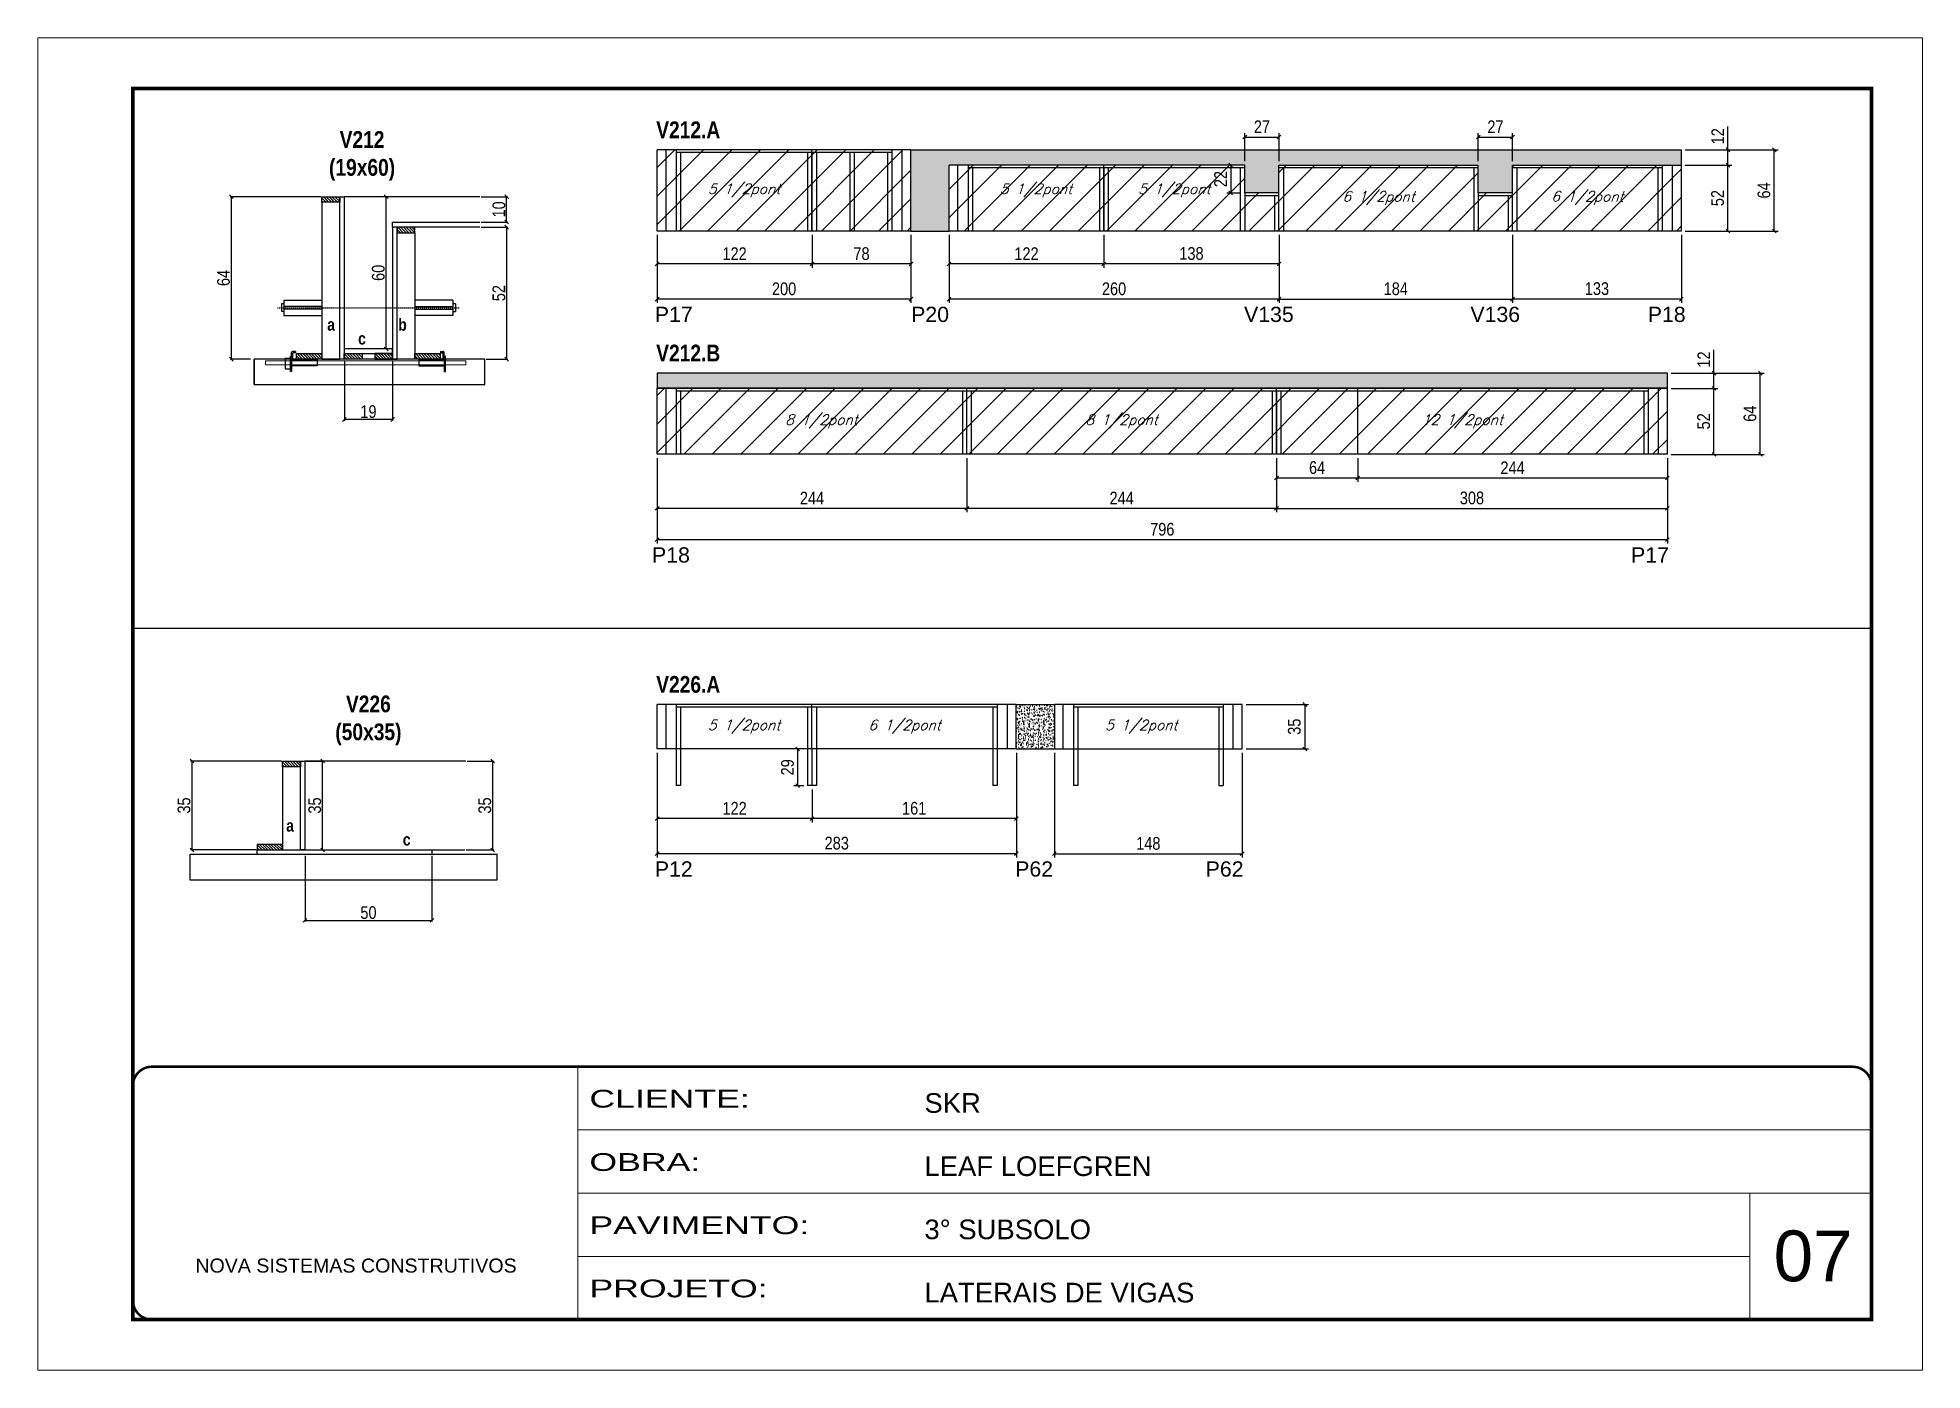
# Model space of a CAD drawing. Extents: x 3309 to 9590, y -2522 to 15424.
# Drawn here: x 6493 to 7978, y 12409 to 13459 of the extents above; entities that cross this region are included whole.
import ezdxf

# ---------------------------------------------------------------- set-up
doc = ezdxf.new("R2010")
doc.units = 0
for name, pattern in [('CONTINUO', [0]), ('DASHED', [0.75, 0.5, -0.25]), ('HIDDEN', [0.375, 0.25, -0.125])]:
    doc.linetypes.add(name, pattern=pattern)
for name, color, linetype in [('5', 5, 'Continuous'), ('barrote', 251, 'Continuous'), ('COTA', 241, 'Continuous'), ('detalhes', 4, 'Continuous'), ('NOMENCLATURA', 7, 'Continuous'), ('Painéis', 200, 'Continuous'), ('presilha', 1, 'Continuous'), ('SARR_2.2x10', 60, 'Continuous'), ('SARR_2.2x7', 40, 'Continuous'), ('SARR_3.5x7', 81, 'Continuous'), ('TENSOR', 3, 'Continuous'), ('texto', 7, 'Continuous')]:
    doc.layers.add(name, color=color, linetype=linetype)
for name, color, linetype, lineweight in [('CARIMBO', 255, 'Continuous', 9), ('CONCRETO', 251, 'Continuous', 25), ('Folhas', 255, 'Continuous', 9), ('Hachura', 251, 'Continuous', 9), ('SARRAFO DE PRESSAO', 251, 'DASHED', 9), ('SCO-___-LAJ', 2, 'Continuous', 0)]:
    doc.layers.add(name, color=color, linetype=linetype, lineweight=lineweight)
doc.styles.add('ARIAL', font='arial.ttf')
doc.styles.add('COTA TECNICA', font='techl___.ttf', dxfattribs={"height": 10})
doc.styles.add('COTA TECNICA 2X', font='techl___.ttf', dxfattribs={"height": 10})
doc.styles.add('Romans', font='romans.shx')
doc.styles.get("Standard").update_dxf_attribs({"font": 'arial.ttf'})
doc.styles.add('TECNICA', font='techb___.ttf', dxfattribs={"height": 10})
doc.styles.add('Tecnologia', font='')
doc.styles.get('Tecnologia').set_extended_font_data('Forgotten Futurist')
doc.dimstyles.new('PAINEL', dxfattribs={"dimtxt": 10, "dimasz": 3, "dimexe": 3, "dimexo": 3, "dimgap": 3, "dimtad": 1, "dimdec": 1, "dimzin": 12, "dimdsep": 46, "dimtxsty": 'COTA TECNICA', "dimblk1": 'OBLIQUE', "dimblk2": 'OBLIQUE', "dimsah": 1, "dimcen": 0.9, "dimclrd": 4, "dimclre": 4, "dimclrt": 240, "dimadec": 1, "dimazin": 3, "dimtfac": 1, "dimtdec": 1, "dimtmove": 0, "dimatfit": 3, "dimfxl": 1, "dimtolj": 1, "dimtzin": 12, "dimarcsym": 0})
doc.dimstyles.new('SECAO', dxfattribs={"dimscale": 0.333333, "dimtxt": 5, "dimasz": 9, "dimexe": 3, "dimexo": 3, "dimgap": 3, "dimtad": 1, "dimdec": 1, "dimlfac": 0.5, "dimzin": 12, "dimdsep": 46, "dimtxsty": 'COTA TECNICA 2X', "dimblk1": 'OBLIQUE', "dimblk2": 'OBLIQUE', "dimsah": 1, "dimcen": 0.9, "dimclrd": 4, "dimclre": 4, "dimclrt": 240, "dimadec": 1, "dimazin": 3, "dimtfac": 1, "dimtdec": 1, "dimtmove": 0, "dimatfit": 3, "dimfxl": 1, "dimtolj": 1, "dimtzin": 12, "dimarcsym": 0})
pattern_1 = [(135, (39969.996, -110306.1634), (-1.122532015, -1.122532015), [])]

msp = doc.modelspace()

# ---------------------------------------------------------------- texts
at = {"layer": '5', "linetype": 'Continuous'}
for s, rotation, p in [('P17', 0.00004, (6979.17, 13235.29)), ('P20', 0.00004, (7181.14, 13235.29)), ('V135', 0.00004, (7443.43, 13235.29)), ('V136', 0.00004, (7621.79, 13235.29)), ('P18', 0.00004, (7761.58, 13235.29)), ('P18', 359.99996, (6976.96, 13045.73)), ('P17', 359.99996, (7748.4, 13045.73)), ('P12', 0.00004, (6979.17, 12798.3)), ('P62', 0.00004, (7263.12, 12798.3)), ('P62', 0.00004, (7413.2, 12798.3))]:
    msp.add_text(s, height=12, rotation=rotation, dxfattribs=at).set_placement(p)
at = {"layer": 'CARIMBO', "style": 'ARIAL'}
msp.add_text('07', height=40, dxfattribs=at).set_placement((7860.73, 12479.43))
at = {"layer": 'detalhes', "style": 'TECNICA'}
for s, p in [('a', (6720.98, 13228.44)), ('b', (6776.96, 13228.43)), ('c', (6745.35, 13217.48)), ('a', (6688.67, 12833.69)), ('c', (6780.56, 12822.74))]:
    msp.add_text(s, height=9.6, dxfattribs=at).set_placement(p)
at = {"layer": 'NOMENCLATURA', "style": 'TECNICA'}
for s, p in [('V212.A', (6980.25, 13380.11)), ('V212.B', (6980.25, 13204.21)), ('V226.A', (6980.25, 12943.13))]:
    msp.add_text(s, height=13.2, dxfattribs=at).set_placement(p)
at = {"layer": 'NOMENCLATURA', "char_height": 13.2, "attachment_point": 2, "style": 'TECNICA'}
for s, insert in [('V212\\P(19x60)', (6748.46, 13385.7)), ('V226\\P(50x35)', (6753.46, 12940.96))]:
    msp.add_mtext_dynamic_manual_height_columns(s, width=300.2766, gutter_width=1, heights=[0], dxfattribs=dict(at, insert=insert))
at = {"layer": 'texto', "color": 2, "char_height": 8, "attachment_point": 5, "style": 'Romans'}
for s, insert in [('{\\Q19;\\C256;5 1/2pont}', (7049.46, 13338.92)), ('{\\Q19;\\C256;5 1/2pont}', (7279.46, 13338.92)), ('{\\Q19;\\C256;5 1/2pont}', (7388.46, 13338.92)), ('{\\Q19;\\C256;6 1/2pont}', (7549.46, 13332.92)), ('{\\Q19;\\C256;6 1/2pont}', (7713.96, 13332.92)), ('{\\Q19;\\C256;8 1/2pont}', (7110.46, 13157.02)), ('{\\Q19;\\C256;8 1/2pont}', (7346.96, 13157.02)), ('{\\Q19;\\C256;12 1/2pont}', (7615.46, 13157.02)), ('{\\Q19;\\C256;5 1/2pont}', (7049.46, 12916.44)), ('{\\Q19;\\C256;6 1/2pont}', (7175.96, 12916.44)), ('{\\Q19;\\C256;5 1/2pont}', (7362.46, 12916.44))]:
    msp.add_mtext(s, dxfattribs=dict(at, insert=insert))

# ---------------------------------------------------------------- blocks, each defined once
blk = doc.blocks.new('9999999999')
at = {"color": 30, "linetype": 'CONTINUO'}
for p, q in [((98564.6, 34230.2), (98564.6, 34429.4)), ((98564.6, 34379.6), (99584, 34379.6)), ((98564.6, 34329.8), (99488, 34329.8)), ((99584, 34329.8), (99488, 34329.8)), ((99488, 34329.8), (99488, 34230.2)), ((98564.6, 34280), (99488, 34280))]:
    blk.add_line(p, q, dxfattribs=at)
at = {"color": 30, "linetype": 'CONTINUO', "const_width": 2}
blk.add_lwpolyline([(99584, 34230.2), (99584, 34414.4, 0.414214), (99569, 34429.4), (98229, 34429.4, 0.414214), (98214, 34414.4), (98214, 34245.2, 0.414214), (98229, 34230.2), (99584, 34230.2)], format="xyb", dxfattribs=at)
at = {"layer": 'Folhas'}
blk.add_lwpolyline([(98139, 34190.2), (99624, 34190.2), (99624, 35240.2), (98139, 35240.2)], close=True, dxfattribs=at)
at = {"layer": 'Folhas', "color": 30, "const_width": 3}
blk.add_lwpolyline([(98214, 34230.2), (99584, 34230.2), (99584, 35200.2), (98214, 35200.2)], close=True, dxfattribs=at)
at = {"color": 7, "linetype": 'Continuous', "ltscale": 5, "style": 'ARIAL'}
for s, height, p in [('SKR', 15.48, (98837.7, 34393.1)), ('LEAF LOEFGREN', 15.483, (98837.7, 34343.3)), ('3° SUBSOLO', 15.48, (98837.7, 34293.5)), ('NOVA SISTEMAS CONSTRUTIVOS', 11.059, (98263.2, 34267.2)), ('LATERAIS DE VIGAS', 15.483, (98837.7, 34243.7))]:
    blk.add_text(s, height=height, dxfattribs=at).set_placement(p)
at = {"layer": 'Folhas', "color": 7, "style": 'Tecnologia', "width": 1.5}
for s, p in [('CLIENTE:', (98573.7, 34397.2)), ('OBRA:', (98573.7, 34347.3)), ('PAVIMENTO:', (98573.7, 34297.5)), ('PROJETO:', (98573.7, 34247.7))]:
    blk.add_text(s, height=14, dxfattribs=at).set_placement(p)
blk = doc.blocks.new('_Oblique')
at = {"color": 0, "linetype": 'ByBlock', "lineweight": -2}
blk.add_line((-0.5, -0.5), (0.5, 0.5), dxfattribs=at)
blk = doc.blocks.new('*D152')
at = {"layer": 'COTA', "color": 4, "lineweight": -2, "transparency": 16777216}
for p, q in [((6734.5, 13205), (6734.5, 13157.5)), ((6772.5, 13205), (6772.5, 13157.5)), ((6772.5, 13158.5), (6734.5, 13158.5))]:
    blk.add_line(p, q, dxfattribs=at)
at = {"layer": 'Defpoints', "color": 0, "transparency": 16777216}
for p in [(6734.5, 13206), (6772.5, 13206), (6734.5, 13158.5)]:
    blk.add_point(p, dxfattribs=at)
at = {"layer": 'COTA', "color": 4, "lineweight": -2, "transparency": 16777216, "xscale": 3, "yscale": 3, "zscale": 3, "rotation": 180}
blk.add_blockref('_Oblique', (6734.5, 13158.5), dxfattribs=at)
at = {"layer": 'COTA', "color": 4, "lineweight": -2, "transparency": 16777216, "xscale": 3, "yscale": 3, "zscale": 3}
blk.add_blockref('_Oblique', (6772.5, 13158.5), dxfattribs=at)
at = {"layer": 'COTA', "color": 240, "transparency": 16777216, "insert": (6753.5, 13164.6), "char_height": 10, "attachment_point": 5, "style": 'COTA TECNICA 2X'}
blk.add_mtext('\\A1;19', dxfattribs=at)
blk = doc.blocks.new('PRESILHA METÁLICA 1')
at = {"layer": 'presilha'}
for p, q in [((0, 13), (6, 13)), ((0, 13), (0, 0)), ((6, 0), (0, 0)), ((6, 15.5), (7.5, 15.5)), ((6, -2.5), (6, 15.5)), ((6, 13), (6, 0)), ((7.5, 10.6), (7.5, 19.9)), ((7.5, 15.5), (7.5, -2.5)), ((37.5, 4.1), (7.5, 4.1)), ((12, 21), (8.6, 21)), ((9, 11.6), (9, 18.9)), ((12, 19.5), (9.6, 19.5)), ((37.5, 11), (9.6, 11)), ((12, 21), (12, 19.5)), ((37.5, 11), (37.5, 4.1)), ((7.5, -2.5), (6, -2.5))]:
    blk.add_line(p, q, dxfattribs=at)
for centre, radius, start, end in [((8.6, 19.9), 1.14, 90, 180), ((9.6, 18.9), 0.57, 90, 180), ((9.6, 11.6), 0.57, 180, 270)]:
    blk.add_arc(centre, radius, start, end, dxfattribs=at)
blk = doc.blocks.new('PRESILHA METÁLICA 2')
at = {"layer": 'presilha'}
for p, q in [((-5.2, 23.5), (-5.2, 22)), ((-5.2, 23.5), (-1.9, 23.5)), ((-0.8, 14.6), (-0.8, 22.4)), ((-30.8, 13.5), (-30.8, 6.6)), ((-30.8, 13.5), (-2.8, 13.5)), ((-30.8, 6.6), (-0.8, 6.6)), ((-5.2, 22), (-2.8, 22)), ((-2.2, 14.1), (-2.2, 21.4)), ((0.8, 18), (-0.8, 18)), ((-0.8, 18), (-0.8, 0)), ((-0.8, 0), (0.8, 0)), ((0.8, 0), (0.8, 18))]:
    blk.add_line(p, q, dxfattribs=at)
for centre, radius, start, end in [((-1.9, 22.4), 1.14, 0, 90), ((-2.8, 21.4), 0.57, 0, 90), ((-2.8, 14.1), 0.57, 270, 0)]:
    blk.add_arc(centre, radius, start, end, dxfattribs=at)
blk = doc.blocks.new('*D153')
at = {"layer": 'COTA', "color": 4, "lineweight": -2, "transparency": 16777216}
for p, q in [((6715.9, 13334), (6644.4, 13334)), ((6645.4, 13334), (6645.4, 13206)), ((6660.6, 13206), (6644.4, 13206))]:
    blk.add_line(p, q, dxfattribs=at)
at = {"layer": 'Defpoints', "color": 0, "transparency": 16777216}
for p in [(6716.9, 13334), (6645.4, 13206), (6661.6, 13206)]:
    blk.add_point(p, dxfattribs=at)
at = {"layer": 'COTA', "color": 4, "lineweight": -2, "transparency": 16777216, "xscale": 3, "yscale": 3, "zscale": 3}
for p, rotation in [((6645.4, 13334), 90), ((6645.4, 13206), 270)]:
    blk.add_blockref('_Oblique', p, dxfattribs=dict(at, rotation=rotation))
at = {"layer": 'COTA', "color": 240, "transparency": 16777216, "insert": (6639.3, 13270), "char_height": 10, "attachment_point": 5, "rotation": 90, "style": 'COTA TECNICA 2X'}
blk.add_mtext('\\A1;64', dxfattribs=at)
blk = doc.blocks.new('*D154')
at = {"layer": 'COTA', "color": 4, "lineweight": -2, "transparency": 16777216}
for p, q in [((6842.2, 13310), (6863.4, 13310)), ((6862.4, 13310), (6862.4, 13206)), ((6846.3, 13206), (6863.4, 13206))]:
    blk.add_line(p, q, dxfattribs=at)
at = {"layer": 'Defpoints', "color": 0, "transparency": 16777216}
for p in [(6841.2, 13310), (6845.3, 13206), (6862.4, 13206)]:
    blk.add_point(p, dxfattribs=at)
at = {"layer": 'COTA', "color": 4, "lineweight": -2, "transparency": 16777216, "xscale": 3, "yscale": 3, "zscale": 3}
for p, rotation in [((6862.4, 13310), 90), ((6862.4, 13206), 270)]:
    blk.add_blockref('_Oblique', p, dxfattribs=dict(at, rotation=rotation))
at = {"layer": 'COTA', "color": 240, "transparency": 16777216, "insert": (6856.3, 13258), "char_height": 10, "attachment_point": 5, "rotation": 90, "style": 'COTA TECNICA 2X'}
blk.add_mtext('\\A1;52', dxfattribs=at)
blk = doc.blocks.new('*D155')
at = {"layer": 'COTA', "color": 4, "lineweight": -2, "transparency": 16777216}
for p, q in [((6771.5, 13334), (6766.4, 13334)), ((6767.4, 13214), (6767.4, 13334)), ((6771.5, 13214), (6766.4, 13214))]:
    blk.add_line(p, q, dxfattribs=at)
at = {"layer": 'Defpoints', "color": 0, "transparency": 16777216}
for p in [(6767.4, 13334), (6772.5, 13334), (6772.5, 13214)]:
    blk.add_point(p, dxfattribs=at)
at = {"layer": 'COTA', "color": 4, "lineweight": -2, "transparency": 16777216, "xscale": 3, "yscale": 3, "zscale": 3}
for p, rotation in [((6767.4, 13334), 90), ((6767.4, 13214), 270)]:
    blk.add_blockref('_Oblique', p, dxfattribs=dict(at, rotation=rotation))
at = {"layer": 'COTA', "color": 240, "transparency": 16777216, "insert": (6761.3, 13274), "char_height": 10, "attachment_point": 5, "rotation": 90, "style": 'COTA TECNICA 2X'}
blk.add_mtext('\\A1;60', dxfattribs=at)
blk = doc.blocks.new('*D156')
at = {"layer": 'COTA', "color": 4, "lineweight": -2, "transparency": 16777216}
for p, q in [((6842.2, 13334), (6863.4, 13334)), ((6862.4, 13314), (6862.4, 13334)), ((6842.2, 13314), (6863.4, 13314))]:
    blk.add_line(p, q, dxfattribs=at)
at = {"layer": 'Defpoints', "color": 0, "transparency": 16777216}
for p in [(6841.2, 13334), (6862.4, 13334), (6841.2, 13314)]:
    blk.add_point(p, dxfattribs=at)
at = {"layer": 'COTA', "color": 4, "lineweight": -2, "transparency": 16777216, "xscale": 3, "yscale": 3, "zscale": 3}
for p, rotation in [((6862.4, 13334), 90), ((6862.4, 13314), 270)]:
    blk.add_blockref('_Oblique', p, dxfattribs=dict(at, rotation=rotation))
at = {"layer": 'COTA', "color": 240, "transparency": 16777216, "insert": (6856.3, 13324), "char_height": 10, "attachment_point": 5, "rotation": 90, "style": 'COTA TECNICA 2X'}
blk.add_mtext('\\A1;10', dxfattribs=at)
blk = doc.blocks.new('*D157')
at = {"layer": 'COTA', "color": 4, "linetype": 'ByBlock', "lineweight": -2, "transparency": 16777216}
for p, q in [((7103, 13303.9), (7103, 13278)), ((7181, 13303.9), (7181, 13278)), ((7181, 13281), (7103, 13281))]:
    blk.add_line(p, q, dxfattribs=at)
at = {"layer": 'Defpoints', "color": 0, "linetype": 'ByBlock', "transparency": 16777216}
for p in [(7103, 13306.9), (7181, 13306.9), (7103, 13281)]:
    blk.add_point(p, dxfattribs=at)
at = {"layer": 'COTA', "color": 4, "linetype": 'ByBlock', "lineweight": -2, "transparency": 16777216, "xscale": 3, "yscale": 3, "zscale": 3, "rotation": 180}
blk.add_blockref('_Oblique', (7103, 13281), dxfattribs=at)
at = {"layer": 'COTA', "color": 4, "linetype": 'ByBlock', "lineweight": -2, "transparency": 16777216, "xscale": 3, "yscale": 3, "zscale": 3}
blk.add_blockref('_Oblique', (7181, 13281), dxfattribs=at)
at = {"layer": 'COTA', "color": 240, "linetype": 'ByBlock', "transparency": 16777216, "insert": (7142, 13289.1), "char_height": 10, "attachment_point": 5, "style": 'COTA TECNICA'}
blk.add_mtext('\\A1;78', dxfattribs=at)
blk = doc.blocks.new('*D158')
at = {"layer": 'COTA', "color": 4, "linetype": 'ByBlock', "lineweight": -2, "transparency": 16777216}
for p, q in [((6981, 13303.9), (6981, 13278)), ((7103, 13303.9), (7103, 13278)), ((7103, 13281), (6981, 13281))]:
    blk.add_line(p, q, dxfattribs=at)
at = {"layer": 'Defpoints', "color": 0, "linetype": 'ByBlock', "transparency": 16777216}
for p in [(6981, 13306.9), (7103, 13306.9), (6981, 13281)]:
    blk.add_point(p, dxfattribs=at)
at = {"layer": 'COTA', "color": 4, "linetype": 'ByBlock', "lineweight": -2, "transparency": 16777216, "xscale": 3, "yscale": 3, "zscale": 3, "rotation": 180}
blk.add_blockref('_Oblique', (6981, 13281), dxfattribs=at)
at = {"layer": 'COTA', "color": 4, "linetype": 'ByBlock', "lineweight": -2, "transparency": 16777216, "xscale": 3, "yscale": 3, "zscale": 3}
blk.add_blockref('_Oblique', (7103, 13281), dxfattribs=at)
at = {"layer": 'COTA', "color": 240, "linetype": 'ByBlock', "transparency": 16777216, "insert": (7042, 13289.1), "char_height": 10, "attachment_point": 5, "style": 'COTA TECNICA'}
blk.add_mtext('\\A1;122', dxfattribs=at)
blk = doc.blocks.new('*D173')
at = {"layer": 'COTA', "color": 4, "linetype": 'ByBlock', "lineweight": -2, "transparency": 16777216}
for p, q in [((6981, 13303.9), (6981, 13250.3)), ((7181, 13303.9), (7181, 13250.3)), ((7181, 13253.3), (6981, 13253.3))]:
    blk.add_line(p, q, dxfattribs=at)
at = {"layer": 'Defpoints', "color": 0, "linetype": 'ByBlock', "transparency": 16777216}
for p in [(6981, 13306.9), (7181, 13306.9), (6981, 13253.3)]:
    blk.add_point(p, dxfattribs=at)
at = {"layer": 'COTA', "color": 4, "linetype": 'ByBlock', "lineweight": -2, "transparency": 16777216, "xscale": 3, "yscale": 3, "zscale": 3, "rotation": 180}
blk.add_blockref('_Oblique', (6981, 13253.3), dxfattribs=at)
at = {"layer": 'COTA', "color": 4, "linetype": 'ByBlock', "lineweight": -2, "transparency": 16777216, "xscale": 3, "yscale": 3, "zscale": 3}
blk.add_blockref('_Oblique', (7181, 13253.3), dxfattribs=at)
at = {"layer": 'COTA', "color": 240, "linetype": 'ByBlock', "transparency": 16777216, "insert": (7081, 13261.4), "char_height": 10, "attachment_point": 5, "style": 'COTA TECNICA'}
blk.add_mtext('\\A1;200', dxfattribs=at)
blk = doc.blocks.new('*D159')
at = {"layer": 'COTA', "color": 4, "linetype": 'ByBlock', "lineweight": -2, "transparency": 16777216}
for p, q in [((7333, 13303.9), (7333, 13278)), ((7471, 13303.9), (7471, 13278)), ((7471, 13281), (7333, 13281))]:
    blk.add_line(p, q, dxfattribs=at)
at = {"layer": 'Defpoints', "color": 0, "linetype": 'ByBlock', "transparency": 16777216}
for p in [(7333, 13306.9), (7471, 13306.9), (7333, 13281)]:
    blk.add_point(p, dxfattribs=at)
at = {"layer": 'COTA', "color": 4, "linetype": 'ByBlock', "lineweight": -2, "transparency": 16777216, "xscale": 3, "yscale": 3, "zscale": 3, "rotation": 180}
blk.add_blockref('_Oblique', (7333, 13281), dxfattribs=at)
at = {"layer": 'COTA', "color": 4, "linetype": 'ByBlock', "lineweight": -2, "transparency": 16777216, "xscale": 3, "yscale": 3, "zscale": 3}
blk.add_blockref('_Oblique', (7471, 13281), dxfattribs=at)
at = {"layer": 'COTA', "color": 240, "linetype": 'ByBlock', "transparency": 16777216, "insert": (7402, 13289.2), "char_height": 10, "attachment_point": 5, "style": 'COTA TECNICA'}
blk.add_mtext('\\A1;138', dxfattribs=at)
blk = doc.blocks.new('*D160')
at = {"layer": 'COTA', "color": 4, "linetype": 'ByBlock', "lineweight": -2, "transparency": 16777216}
for p, q in [((7211, 13303.9), (7211, 13278)), ((7333, 13303.9), (7333, 13278)), ((7333, 13281), (7211, 13281))]:
    blk.add_line(p, q, dxfattribs=at)
at = {"layer": 'Defpoints', "color": 0, "linetype": 'ByBlock', "transparency": 16777216}
for p in [(7211, 13306.9), (7333, 13306.9), (7211, 13281)]:
    blk.add_point(p, dxfattribs=at)
at = {"layer": 'COTA', "color": 4, "linetype": 'ByBlock', "lineweight": -2, "transparency": 16777216, "xscale": 3, "yscale": 3, "zscale": 3, "rotation": 180}
blk.add_blockref('_Oblique', (7211, 13281), dxfattribs=at)
at = {"layer": 'COTA', "color": 4, "linetype": 'ByBlock', "lineweight": -2, "transparency": 16777216, "xscale": 3, "yscale": 3, "zscale": 3}
blk.add_blockref('_Oblique', (7333, 13281), dxfattribs=at)
at = {"layer": 'COTA', "color": 240, "linetype": 'ByBlock', "transparency": 16777216, "insert": (7272, 13289.1), "char_height": 10, "attachment_point": 5, "style": 'COTA TECNICA'}
blk.add_mtext('\\A1;122', dxfattribs=at)
blk = doc.blocks.new('*D174')
at = {"layer": 'COTA', "color": 4, "linetype": 'ByBlock', "lineweight": -2, "transparency": 16777216}
for p, q in [((7211, 13303.9), (7211, 13250.3)), ((7471, 13303.9), (7471, 13250.3)), ((7471, 13253.3), (7211, 13253.3))]:
    blk.add_line(p, q, dxfattribs=at)
at = {"layer": 'Defpoints', "color": 0, "linetype": 'ByBlock', "transparency": 16777216}
for p in [(7211, 13306.9), (7471, 13306.9), (7211, 13253.3)]:
    blk.add_point(p, dxfattribs=at)
at = {"layer": 'COTA', "color": 4, "linetype": 'ByBlock', "lineweight": -2, "transparency": 16777216, "xscale": 3, "yscale": 3, "zscale": 3, "rotation": 180}
blk.add_blockref('_Oblique', (7211, 13253.3), dxfattribs=at)
at = {"layer": 'COTA', "color": 4, "linetype": 'ByBlock', "lineweight": -2, "transparency": 16777216, "xscale": 3, "yscale": 3, "zscale": 3}
blk.add_blockref('_Oblique', (7471, 13253.3), dxfattribs=at)
at = {"layer": 'COTA', "color": 240, "linetype": 'ByBlock', "transparency": 16777216, "insert": (7341, 13261.4), "char_height": 10, "attachment_point": 5, "style": 'COTA TECNICA'}
blk.add_mtext('\\A1;260', dxfattribs=at)
blk = doc.blocks.new('*D175')
at = {"layer": 'COTA', "color": 4, "lineweight": -2, "transparency": 16777216}
for p, q in [((7471, 13303.9), (7471, 13250.3)), ((7655, 13303.9), (7655, 13250.3)), ((7471, 13253.3), (7655, 13253.3))]:
    blk.add_line(p, q, dxfattribs=at)
at = {"layer": 'Defpoints', "color": 0, "transparency": 16777216}
for p in [(7471, 13306.9), (7655, 13306.9), (7655, 13253.3)]:
    blk.add_point(p, dxfattribs=at)
at = {"layer": 'COTA', "color": 4, "lineweight": -2, "transparency": 16777216, "xscale": 3, "yscale": 3, "zscale": 3, "rotation": 180}
blk.add_blockref('_Oblique', (7471, 13253.3), dxfattribs=at)
at = {"layer": 'COTA', "color": 4, "lineweight": -2, "transparency": 16777216, "xscale": 3, "yscale": 3, "zscale": 3}
blk.add_blockref('_Oblique', (7655, 13253.3), dxfattribs=at)
at = {"layer": 'COTA', "color": 240, "transparency": 16777216, "insert": (7563, 13261.4), "char_height": 10, "attachment_point": 5, "style": 'COTA TECNICA'}
blk.add_mtext('\\A1;184', dxfattribs=at)
blk = doc.blocks.new('*D176')
at = {"layer": 'COTA', "color": 4, "lineweight": -2, "transparency": 16777216}
for p, q in [((7441, 13358.9), (7429.9, 13358.9)), ((7432.9, 13358.9), (7432.9, 13336.9)), ((7441, 13336.9), (7429.9, 13336.9))]:
    blk.add_line(p, q, dxfattribs=at)
at = {"layer": 'Defpoints', "color": 0, "transparency": 16777216}
for p in [(7444, 13358.9), (7432.9, 13336.9), (7444, 13336.9)]:
    blk.add_point(p, dxfattribs=at)
at = {"layer": 'COTA', "color": 4, "lineweight": -2, "transparency": 16777216, "xscale": 3, "yscale": 3, "zscale": 3}
for p, rotation in [((7432.9, 13358.9), 90), ((7432.9, 13336.9), 270)]:
    blk.add_blockref('_Oblique', p, dxfattribs=dict(at, rotation=rotation))
at = {"layer": 'COTA', "color": 240, "transparency": 16777216, "insert": (7424.9, 13347.9), "char_height": 10, "attachment_point": 5, "rotation": 90, "style": 'COTA TECNICA'}
blk.add_mtext('\\A1;22', dxfattribs=at)
blk = doc.blocks.new('*D177')
at = {"layer": 'COTA', "color": 4, "lineweight": -2, "transparency": 16777216}
for p, q in [((7444, 13361.9), (7444, 13384)), ((7444, 13381), (7471, 13381)), ((7471, 13361.9), (7471, 13384))]:
    blk.add_line(p, q, dxfattribs=at)
at = {"layer": 'Defpoints', "color": 0, "transparency": 16777216}
for p in [(7471, 13381), (7444, 13358.9), (7471, 13358.9)]:
    blk.add_point(p, dxfattribs=at)
at = {"layer": 'COTA', "color": 4, "lineweight": -2, "transparency": 16777216, "xscale": 3, "yscale": 3, "zscale": 3, "rotation": 180}
blk.add_blockref('_Oblique', (7444, 13381), dxfattribs=at)
at = {"layer": 'COTA', "color": 4, "lineweight": -2, "transparency": 16777216, "xscale": 3, "yscale": 3, "zscale": 3}
blk.add_blockref('_Oblique', (7471, 13381), dxfattribs=at)
at = {"layer": 'COTA', "color": 240, "transparency": 16777216, "insert": (7457.5, 13389.1), "char_height": 10, "attachment_point": 5, "style": 'COTA TECNICA'}
blk.add_mtext('\\A1;27', dxfattribs=at)
blk = doc.blocks.new('*D178')
at = {"layer": 'COTA', "color": 4, "lineweight": -2, "transparency": 16777216}
for p, q in [((7628, 13361.9), (7628, 13384)), ((7628, 13381), (7655, 13381)), ((7655, 13361.9), (7655, 13384))]:
    blk.add_line(p, q, dxfattribs=at)
at = {"layer": 'Defpoints', "color": 0, "transparency": 16777216}
for p in [(7655, 13381), (7628, 13358.9), (7655, 13358.9)]:
    blk.add_point(p, dxfattribs=at)
at = {"layer": 'COTA', "color": 4, "lineweight": -2, "transparency": 16777216, "xscale": 3, "yscale": 3, "zscale": 3, "rotation": 180}
blk.add_blockref('_Oblique', (7628, 13381), dxfattribs=at)
at = {"layer": 'COTA', "color": 4, "lineweight": -2, "transparency": 16777216, "xscale": 3, "yscale": 3, "zscale": 3}
blk.add_blockref('_Oblique', (7655, 13381), dxfattribs=at)
at = {"layer": 'COTA', "color": 240, "transparency": 16777216, "insert": (7641.5, 13389.1), "char_height": 10, "attachment_point": 5, "style": 'COTA TECNICA'}
blk.add_mtext('\\A1;27', dxfattribs=at)
blk = doc.blocks.new('*D161')
at = {"layer": 'COTA', "color": 4, "lineweight": -2, "transparency": 16777216}
for p, q in [((7791, 13358.9), (7827.7, 13358.9)), ((7824.7, 13306.9), (7824.7, 13358.9)), ((7791, 13306.9), (7827.7, 13306.9))]:
    blk.add_line(p, q, dxfattribs=at)
at = {"layer": 'Defpoints', "color": 0, "transparency": 16777216}
for p in [(7788, 13358.9), (7824.7, 13358.9), (7788, 13306.9)]:
    blk.add_point(p, dxfattribs=at)
at = {"layer": 'COTA', "color": 4, "lineweight": -2, "transparency": 16777216, "xscale": 3, "yscale": 3, "zscale": 3}
for p, rotation in [((7824.7, 13358.9), 90), ((7824.7, 13306.9), 270)]:
    blk.add_blockref('_Oblique', p, dxfattribs=dict(at, rotation=rotation))
at = {"layer": 'COTA', "color": 240, "transparency": 16777216, "insert": (7816.6, 13332.9), "char_height": 10, "attachment_point": 5, "rotation": 90, "style": 'COTA TECNICA'}
blk.add_mtext('\\A1;52', dxfattribs=at)
blk = doc.blocks.new('*D162')
at = {"layer": 'COTA', "color": 4, "lineweight": -2, "transparency": 16777216}
for p, q in [((7824.7, 13370.9), (7824.7, 13389.2)), ((7791, 13370.9), (7827.7, 13370.9)), ((7824.7, 13358.9), (7824.7, 13370.9)), ((7791, 13358.9), (7827.7, 13358.9))]:
    blk.add_line(p, q, dxfattribs=at)
at = {"layer": 'Defpoints', "color": 0, "transparency": 16777216}
for p in [(7788, 13370.9), (7824.7, 13370.9), (7788, 13358.9)]:
    blk.add_point(p, dxfattribs=at)
at = {"layer": 'COTA', "color": 4, "lineweight": -2, "transparency": 16777216, "xscale": 3, "yscale": 3, "zscale": 3}
for p, rotation in [((7824.7, 13370.9), 90), ((7824.7, 13358.9), 270)]:
    blk.add_blockref('_Oblique', p, dxfattribs=dict(at, rotation=rotation))
at = {"layer": 'COTA', "color": 240, "transparency": 16777216, "insert": (7816.7, 13381.6), "char_height": 10, "attachment_point": 5, "rotation": 90, "style": 'COTA TECNICA'}
blk.add_mtext('\\A1;12', dxfattribs=at)
blk = doc.blocks.new('*D163')
at = {"layer": 'COTA', "color": 4, "lineweight": -2, "transparency": 16777216}
for p, q in [((7791, 13370.9), (7864.2, 13370.9)), ((7861.2, 13306.9), (7861.2, 13370.9)), ((7791, 13306.9), (7864.2, 13306.9))]:
    blk.add_line(p, q, dxfattribs=at)
at = {"layer": 'Defpoints', "color": 0, "transparency": 16777216}
for p in [(7788, 13370.9), (7861.2, 13370.9), (7788, 13306.9)]:
    blk.add_point(p, dxfattribs=at)
at = {"layer": 'COTA', "color": 4, "lineweight": -2, "transparency": 16777216, "xscale": 3, "yscale": 3, "zscale": 3}
for p, rotation in [((7861.2, 13370.9), 90), ((7861.2, 13306.9), 270)]:
    blk.add_blockref('_Oblique', p, dxfattribs=dict(at, rotation=rotation))
at = {"layer": 'COTA', "color": 240, "transparency": 16777216, "insert": (7853.1, 13338.9), "char_height": 10, "attachment_point": 5, "rotation": 90, "style": 'COTA TECNICA'}
blk.add_mtext('\\A1;64', dxfattribs=at)
blk = doc.blocks.new('*D179')
at = {"layer": 'COTA', "color": 4, "lineweight": -2, "transparency": 16777216}
for p, q in [((7655, 13303.9), (7655, 13250.3)), ((7788, 13303.9), (7788, 13250.3)), ((7788, 13253.3), (7655, 13253.3))]:
    blk.add_line(p, q, dxfattribs=at)
at = {"layer": 'Defpoints', "color": 0, "transparency": 16777216}
for p in [(7655, 13306.9), (7788, 13306.9), (7655, 13253.3)]:
    blk.add_point(p, dxfattribs=at)
at = {"layer": 'COTA', "color": 4, "lineweight": -2, "transparency": 16777216, "xscale": 3, "yscale": 3, "zscale": 3, "rotation": 180}
blk.add_blockref('_Oblique', (7655, 13253.3), dxfattribs=at)
at = {"layer": 'COTA', "color": 4, "lineweight": -2, "transparency": 16777216, "xscale": 3, "yscale": 3, "zscale": 3}
blk.add_blockref('_Oblique', (7788, 13253.3), dxfattribs=at)
at = {"layer": 'COTA', "color": 240, "transparency": 16777216, "insert": (7721.5, 13261.5), "char_height": 10, "attachment_point": 5, "style": 'COTA TECNICA'}
blk.add_mtext('\\A1;133', dxfattribs=at)
blk = doc.blocks.new('*D164')
at = {"layer": 'COTA', "color": 4, "linetype": 'ByBlock', "lineweight": -2, "transparency": 16777216}
for p, q in [((7225, 13128), (7225, 13085.4)), ((7469, 13128), (7469, 13085.4)), ((7469, 13088.4), (7225, 13088.4))]:
    blk.add_line(p, q, dxfattribs=at)
at = {"layer": 'Defpoints', "color": 0, "linetype": 'ByBlock', "transparency": 16777216}
for p in [(7225, 13131), (7469, 13131), (7225, 13088.4)]:
    blk.add_point(p, dxfattribs=at)
at = {"layer": 'COTA', "color": 4, "linetype": 'ByBlock', "lineweight": -2, "transparency": 16777216, "xscale": 3, "yscale": 3, "zscale": 3, "rotation": 180}
blk.add_blockref('_Oblique', (7225, 13088.4), dxfattribs=at)
at = {"layer": 'COTA', "color": 4, "linetype": 'ByBlock', "lineweight": -2, "transparency": 16777216, "xscale": 3, "yscale": 3, "zscale": 3}
blk.add_blockref('_Oblique', (7469, 13088.4), dxfattribs=at)
at = {"layer": 'COTA', "color": 240, "linetype": 'ByBlock', "transparency": 16777216, "insert": (7347, 13096.5), "char_height": 10, "attachment_point": 5, "style": 'COTA TECNICA'}
blk.add_mtext('\\A1;244', dxfattribs=at)
blk = doc.blocks.new('*D165')
at = {"layer": 'COTA', "color": 4, "linetype": 'ByBlock', "lineweight": -2, "transparency": 16777216}
for p, q in [((6981, 13128), (6981, 13085.4)), ((7225, 13128), (7225, 13085.4)), ((7225, 13088.4), (6981, 13088.4))]:
    blk.add_line(p, q, dxfattribs=at)
at = {"layer": 'Defpoints', "color": 0, "linetype": 'ByBlock', "transparency": 16777216}
for p in [(6981, 13131), (7225, 13131), (6981, 13088.4)]:
    blk.add_point(p, dxfattribs=at)
at = {"layer": 'COTA', "color": 4, "linetype": 'ByBlock', "lineweight": -2, "transparency": 16777216, "xscale": 3, "yscale": 3, "zscale": 3, "rotation": 180}
blk.add_blockref('_Oblique', (6981, 13088.4), dxfattribs=at)
at = {"layer": 'COTA', "color": 4, "linetype": 'ByBlock', "lineweight": -2, "transparency": 16777216, "xscale": 3, "yscale": 3, "zscale": 3}
blk.add_blockref('_Oblique', (7225, 13088.4), dxfattribs=at)
at = {"layer": 'COTA', "color": 240, "linetype": 'ByBlock', "transparency": 16777216, "insert": (7103, 13096.5), "char_height": 10, "attachment_point": 5, "style": 'COTA TECNICA'}
blk.add_mtext('\\A1;244', dxfattribs=at)
blk = doc.blocks.new('*D166')
at = {"layer": 'COTA', "color": 4, "linetype": 'ByBlock', "lineweight": -2, "transparency": 16777216}
for p, q in [((6981, 13128), (6981, 13060.7)), ((7777, 13128), (7777, 13060.7)), ((7777, 13063.7), (6981, 13063.7))]:
    blk.add_line(p, q, dxfattribs=at)
at = {"layer": 'Defpoints', "color": 0, "linetype": 'ByBlock', "transparency": 16777216}
for p in [(6981, 13131), (7777, 13131), (6981, 13063.7)]:
    blk.add_point(p, dxfattribs=at)
at = {"layer": 'COTA', "color": 4, "linetype": 'ByBlock', "lineweight": -2, "transparency": 16777216, "xscale": 3, "yscale": 3, "zscale": 3, "rotation": 180}
blk.add_blockref('_Oblique', (6981, 13063.7), dxfattribs=at)
at = {"layer": 'COTA', "color": 4, "linetype": 'ByBlock', "lineweight": -2, "transparency": 16777216, "xscale": 3, "yscale": 3, "zscale": 3}
blk.add_blockref('_Oblique', (7777, 13063.7), dxfattribs=at)
at = {"layer": 'COTA', "color": 240, "linetype": 'ByBlock', "transparency": 16777216, "insert": (7379, 13071.9), "char_height": 10, "attachment_point": 5, "style": 'COTA TECNICA'}
blk.add_mtext('\\A1;796', dxfattribs=at)
blk = doc.blocks.new('*D167')
at = {"layer": 'COTA', "color": 4, "lineweight": -2, "transparency": 16777216}
for p, q in [((7780, 13183), (7816.7, 13183)), ((7813.7, 13131), (7813.7, 13183)), ((7780, 13131), (7816.7, 13131))]:
    blk.add_line(p, q, dxfattribs=at)
at = {"layer": 'Defpoints', "color": 0, "transparency": 16777216}
for p in [(7777, 13183), (7813.7, 13183), (7777, 13131)]:
    blk.add_point(p, dxfattribs=at)
at = {"layer": 'COTA', "color": 4, "lineweight": -2, "transparency": 16777216, "xscale": 3, "yscale": 3, "zscale": 3}
for p, rotation in [((7813.7, 13183), 90), ((7813.7, 13131), 270)]:
    blk.add_blockref('_Oblique', p, dxfattribs=dict(at, rotation=rotation))
at = {"layer": 'COTA', "color": 240, "transparency": 16777216, "insert": (7805.6, 13157), "char_height": 10, "attachment_point": 5, "rotation": 90, "style": 'COTA TECNICA'}
blk.add_mtext('\\A1;52', dxfattribs=at)
blk = doc.blocks.new('*D168')
at = {"layer": 'COTA', "color": 4, "lineweight": -2, "transparency": 16777216}
for p, q in [((7813.7, 13195), (7813.7, 13213.3)), ((7780, 13195), (7816.7, 13195)), ((7813.7, 13183), (7813.7, 13195)), ((7780, 13183), (7816.7, 13183))]:
    blk.add_line(p, q, dxfattribs=at)
at = {"layer": 'Defpoints', "color": 0, "transparency": 16777216}
for p in [(7777, 13195), (7813.7, 13195), (7777, 13183)]:
    blk.add_point(p, dxfattribs=at)
at = {"layer": 'COTA', "color": 4, "lineweight": -2, "transparency": 16777216, "xscale": 3, "yscale": 3, "zscale": 3}
for p, rotation in [((7813.7, 13195), 90), ((7813.7, 13183), 270)]:
    blk.add_blockref('_Oblique', p, dxfattribs=dict(at, rotation=rotation))
at = {"layer": 'COTA', "color": 240, "transparency": 16777216, "insert": (7805.7, 13205.7), "char_height": 10, "attachment_point": 5, "rotation": 90, "style": 'COTA TECNICA'}
blk.add_mtext('\\A1;12', dxfattribs=at)
blk = doc.blocks.new('*D169')
at = {"layer": 'COTA', "color": 4, "lineweight": -2, "transparency": 16777216}
for p, q in [((7780, 13195), (7853.2, 13195)), ((7850.2, 13131), (7850.2, 13195)), ((7780, 13131), (7853.2, 13131))]:
    blk.add_line(p, q, dxfattribs=at)
at = {"layer": 'Defpoints', "color": 0, "transparency": 16777216}
for p in [(7777, 13195), (7850.2, 13195), (7777, 13131)]:
    blk.add_point(p, dxfattribs=at)
at = {"layer": 'COTA', "color": 4, "lineweight": -2, "transparency": 16777216, "xscale": 3, "yscale": 3, "zscale": 3}
for p, rotation in [((7850.2, 13195), 90), ((7850.2, 13131), 270)]:
    blk.add_blockref('_Oblique', p, dxfattribs=dict(at, rotation=rotation))
at = {"layer": 'COTA', "color": 240, "transparency": 16777216, "insert": (7842.1, 13163), "char_height": 10, "attachment_point": 5, "rotation": 90, "style": 'COTA TECNICA'}
blk.add_mtext('\\A1;64', dxfattribs=at)
blk = doc.blocks.new('*D170')
at = {"layer": 'COTA', "color": 4, "lineweight": -2, "transparency": 16777216}
for p, q in [((7469, 13128), (7469, 13085.4)), ((7777, 13128), (7777, 13085.4)), ((7469, 13088.4), (7777, 13088.4))]:
    blk.add_line(p, q, dxfattribs=at)
at = {"layer": 'Defpoints', "color": 0, "transparency": 16777216}
for p in [(7469, 13131), (7777, 13131), (7777, 13088.4)]:
    blk.add_point(p, dxfattribs=at)
at = {"layer": 'COTA', "color": 4, "lineweight": -2, "transparency": 16777216, "xscale": 3, "yscale": 3, "zscale": 3, "rotation": 180}
blk.add_blockref('_Oblique', (7469, 13088.4), dxfattribs=at)
at = {"layer": 'COTA', "color": 4, "lineweight": -2, "transparency": 16777216, "xscale": 3, "yscale": 3, "zscale": 3}
blk.add_blockref('_Oblique', (7777, 13088.4), dxfattribs=at)
at = {"layer": 'COTA', "color": 240, "transparency": 16777216, "insert": (7623, 13096.6), "char_height": 10, "attachment_point": 5, "style": 'COTA TECNICA'}
blk.add_mtext('\\A1;308', dxfattribs=at)
blk = doc.blocks.new('*D171')
at = {"layer": 'COTA', "color": 4, "lineweight": -2, "transparency": 16777216}
for p, q in [((7469, 13128), (7469, 13109.4)), ((7533, 13128), (7533, 13109.4)), ((7469, 13112.4), (7533, 13112.4))]:
    blk.add_line(p, q, dxfattribs=at)
at = {"layer": 'Defpoints', "color": 0, "transparency": 16777216}
for p in [(7469, 13131), (7533, 13131), (7533, 13112.4)]:
    blk.add_point(p, dxfattribs=at)
at = {"layer": 'COTA', "color": 4, "lineweight": -2, "transparency": 16777216, "xscale": 3, "yscale": 3, "zscale": 3, "rotation": 180}
blk.add_blockref('_Oblique', (7469, 13112.4), dxfattribs=at)
at = {"layer": 'COTA', "color": 4, "lineweight": -2, "transparency": 16777216, "xscale": 3, "yscale": 3, "zscale": 3}
blk.add_blockref('_Oblique', (7533, 13112.4), dxfattribs=at)
at = {"layer": 'COTA', "color": 240, "transparency": 16777216, "insert": (7501, 13120.5), "char_height": 10, "attachment_point": 5, "style": 'COTA TECNICA'}
blk.add_mtext('\\A1;64', dxfattribs=at)
blk = doc.blocks.new('*D172')
at = {"layer": 'COTA', "color": 4, "lineweight": -2, "transparency": 16777216}
for p, q in [((7533, 13128), (7533, 13109.4)), ((7777, 13128), (7777, 13109.4)), ((7533, 13112.4), (7777, 13112.4))]:
    blk.add_line(p, q, dxfattribs=at)
at = {"layer": 'Defpoints', "color": 0, "transparency": 16777216}
for p in [(7533, 13131), (7777, 13131), (7777, 13112.4)]:
    blk.add_point(p, dxfattribs=at)
at = {"layer": 'COTA', "color": 4, "lineweight": -2, "transparency": 16777216, "xscale": 3, "yscale": 3, "zscale": 3, "rotation": 180}
blk.add_blockref('_Oblique', (7533, 13112.4), dxfattribs=at)
at = {"layer": 'COTA', "color": 4, "lineweight": -2, "transparency": 16777216, "xscale": 3, "yscale": 3, "zscale": 3}
blk.add_blockref('_Oblique', (7777, 13112.4), dxfattribs=at)
at = {"layer": 'COTA', "color": 240, "transparency": 16777216, "insert": (7655, 13120.4), "char_height": 10, "attachment_point": 5, "style": 'COTA TECNICA'}
blk.add_mtext('\\A1;244', dxfattribs=at)
blk = doc.blocks.new('*D425')
at = {"layer": 'COTA', "color": 4, "linetype": 'ByBlock', "lineweight": -2, "transparency": 16777216}
for p, q in [((7264, 12895.9), (7264, 12841)), ((7103, 12866.9), (7103, 12841)), ((7264, 12844), (7103, 12844))]:
    blk.add_line(p, q, dxfattribs=at)
at = {"layer": 'Defpoints', "color": 0, "linetype": 'ByBlock', "transparency": 16777216}
for p in [(7264, 12898.9), (7103, 12869.9), (7103, 12844)]:
    blk.add_point(p, dxfattribs=at)
at = {"layer": 'COTA', "color": 4, "linetype": 'ByBlock', "lineweight": -2, "transparency": 16777216, "xscale": 3, "yscale": 3, "zscale": 3, "rotation": 180}
blk.add_blockref('_Oblique', (7103, 12844), dxfattribs=at)
at = {"layer": 'COTA', "color": 4, "linetype": 'ByBlock', "lineweight": -2, "transparency": 16777216, "xscale": 3, "yscale": 3, "zscale": 3}
blk.add_blockref('_Oblique', (7264, 12844), dxfattribs=at)
at = {"layer": 'COTA', "color": 240, "linetype": 'ByBlock', "transparency": 16777216, "insert": (7183.5, 12852.1), "char_height": 10, "attachment_point": 5, "style": 'COTA TECNICA'}
blk.add_mtext('\\A1;161', dxfattribs=at)
blk = doc.blocks.new('*D426')
at = {"layer": 'COTA', "color": 4, "linetype": 'ByBlock', "lineweight": -2, "transparency": 16777216}
for p, q in [((6981, 12895.9), (6981, 12841)), ((7103, 12866.9), (7103, 12841)), ((7103, 12844), (6981, 12844))]:
    blk.add_line(p, q, dxfattribs=at)
at = {"layer": 'Defpoints', "color": 0, "linetype": 'ByBlock', "transparency": 16777216}
for p in [(6981, 12898.9), (7103, 12869.9), (6981, 12844)]:
    blk.add_point(p, dxfattribs=at)
at = {"layer": 'COTA', "color": 4, "linetype": 'ByBlock', "lineweight": -2, "transparency": 16777216, "xscale": 3, "yscale": 3, "zscale": 3, "rotation": 180}
blk.add_blockref('_Oblique', (6981, 12844), dxfattribs=at)
at = {"layer": 'COTA', "color": 4, "linetype": 'ByBlock', "lineweight": -2, "transparency": 16777216, "xscale": 3, "yscale": 3, "zscale": 3}
blk.add_blockref('_Oblique', (7103, 12844), dxfattribs=at)
at = {"layer": 'COTA', "color": 240, "linetype": 'ByBlock', "transparency": 16777216, "insert": (7042, 12852.1), "char_height": 10, "attachment_point": 5, "style": 'COTA TECNICA'}
blk.add_mtext('\\A1;122', dxfattribs=at)
blk = doc.blocks.new('*D427')
at = {"layer": 'COTA', "color": 4, "linetype": 'ByBlock', "lineweight": -2, "transparency": 16777216}
for p, q in [((6981, 12895.9), (6981, 12813.3)), ((7264, 12895.9), (7264, 12813.3)), ((7264, 12816.3), (6981, 12816.3))]:
    blk.add_line(p, q, dxfattribs=at)
at = {"layer": 'Defpoints', "color": 0, "linetype": 'ByBlock', "transparency": 16777216}
for p in [(6981, 12898.9), (7264, 12898.9), (6981, 12816.3)]:
    blk.add_point(p, dxfattribs=at)
at = {"layer": 'COTA', "color": 4, "linetype": 'ByBlock', "lineweight": -2, "transparency": 16777216, "xscale": 3, "yscale": 3, "zscale": 3, "rotation": 180}
blk.add_blockref('_Oblique', (6981, 12816.3), dxfattribs=at)
at = {"layer": 'COTA', "color": 4, "linetype": 'ByBlock', "lineweight": -2, "transparency": 16777216, "xscale": 3, "yscale": 3, "zscale": 3}
blk.add_blockref('_Oblique', (7264, 12816.3), dxfattribs=at)
at = {"layer": 'COTA', "color": 240, "linetype": 'ByBlock', "transparency": 16777216, "insert": (7122.5, 12824.6), "char_height": 10, "attachment_point": 5, "style": 'COTA TECNICA'}
blk.add_mtext('\\A1;283', dxfattribs=at)
blk = doc.blocks.new('*D428')
at = {"layer": 'COTA', "color": 4, "lineweight": -2, "transparency": 16777216}
for p, q in [((7294, 12895.9), (7294, 12813.3)), ((7442, 12895.9), (7442, 12813.3)), ((7294, 12816.3), (7442, 12816.3))]:
    blk.add_line(p, q, dxfattribs=at)
at = {"layer": 'Defpoints', "color": 0, "transparency": 16777216}
for p in [(7294, 12898.9), (7442, 12898.9), (7442, 12816.3)]:
    blk.add_point(p, dxfattribs=at)
at = {"layer": 'COTA', "color": 4, "lineweight": -2, "transparency": 16777216, "xscale": 3, "yscale": 3, "zscale": 3, "rotation": 180}
blk.add_blockref('_Oblique', (7294, 12816.3), dxfattribs=at)
at = {"layer": 'COTA', "color": 4, "lineweight": -2, "transparency": 16777216, "xscale": 3, "yscale": 3, "zscale": 3}
blk.add_blockref('_Oblique', (7442, 12816.3), dxfattribs=at)
at = {"layer": 'COTA', "color": 240, "transparency": 16777216, "insert": (7368, 12824.4), "char_height": 10, "attachment_point": 5, "style": 'COTA TECNICA'}
blk.add_mtext('\\A1;148', dxfattribs=at)
blk = doc.blocks.new('*D429')
at = {"layer": 'COTA', "color": 4, "lineweight": -2, "transparency": 16777216}
for p, q in [((7445, 12933.9), (7494.3, 12933.9)), ((7491.3, 12933.9), (7491.3, 12898.9)), ((7445, 12898.9), (7494.3, 12898.9))]:
    blk.add_line(p, q, dxfattribs=at)
at = {"layer": 'Defpoints', "color": 0, "transparency": 16777216}
for p in [(7442, 12933.9), (7442, 12898.9), (7491.3, 12898.9)]:
    blk.add_point(p, dxfattribs=at)
at = {"layer": 'COTA', "color": 4, "lineweight": -2, "transparency": 16777216, "xscale": 3, "yscale": 3, "zscale": 3}
for p, rotation in [((7491.3, 12933.9), 90), ((7491.3, 12898.9), 270)]:
    blk.add_blockref('_Oblique', p, dxfattribs=dict(at, rotation=rotation))
at = {"layer": 'COTA', "color": 240, "transparency": 16777216, "insert": (7483.1, 12916.4), "char_height": 10, "attachment_point": 5, "rotation": 90, "style": 'COTA TECNICA'}
blk.add_mtext('\\A1;35', dxfattribs=at)
blk = doc.blocks.new('*D434')
at = {"layer": 'COTA', "color": 4, "lineweight": -2, "transparency": 16777216}
for p, q in [((6703.5, 12814.7), (6703.5, 12762.8)), ((6803.5, 12814.7), (6803.5, 12762.8)), ((6703.5, 12763.8), (6803.5, 12763.8))]:
    blk.add_line(p, q, dxfattribs=at)
at = {"layer": 'Defpoints', "color": 0, "transparency": 16777216}
for p in [(6703.5, 12815.7), (6803.5, 12815.7), (6803.5, 12763.8)]:
    blk.add_point(p, dxfattribs=at)
at = {"layer": 'COTA', "color": 4, "lineweight": -2, "transparency": 16777216, "xscale": 3, "yscale": 3, "zscale": 3, "rotation": 180}
blk.add_blockref('_Oblique', (6703.5, 12763.8), dxfattribs=at)
at = {"layer": 'COTA', "color": 4, "lineweight": -2, "transparency": 16777216, "xscale": 3, "yscale": 3, "zscale": 3}
blk.add_blockref('_Oblique', (6803.5, 12763.8), dxfattribs=at)
at = {"layer": 'COTA', "color": 240, "transparency": 16777216, "insert": (6753.5, 12769.9), "char_height": 10, "attachment_point": 5, "style": 'COTA TECNICA 2X'}
blk.add_mtext('\\A1;50', dxfattribs=at)
blk = doc.blocks.new('*D435')
at = {"layer": 'COTA', "color": 4, "lineweight": -2, "transparency": 16777216}
for p, q in [((6684.9, 12889.3), (6613.4, 12889.3)), ((6614.4, 12889.3), (6614.4, 12819.3)), ((6664.9, 12819.3), (6613.4, 12819.3))]:
    blk.add_line(p, q, dxfattribs=at)
at = {"layer": 'Defpoints', "color": 0, "transparency": 16777216}
for p in [(6685.9, 12889.3), (6614.4, 12819.3), (6665.9, 12819.3, 0)]:
    blk.add_point(p, dxfattribs=at)
at = {"layer": 'COTA', "color": 4, "lineweight": -2, "transparency": 16777216, "xscale": 3, "yscale": 3, "zscale": 3}
for p, rotation in [((6614.4, 12889.3), 90), ((6614.4, 12819.3), 270)]:
    blk.add_blockref('_Oblique', p, dxfattribs=dict(at, rotation=rotation))
at = {"layer": 'COTA', "color": 240, "transparency": 16777216, "insert": (6608.2, 12854.3), "char_height": 10, "attachment_point": 5, "rotation": 90, "style": 'COTA TECNICA 2X'}
blk.add_mtext('\\A1;35', dxfattribs=at)
blk = doc.blocks.new('*D436')
at = {"layer": 'COTA', "color": 4, "lineweight": -2, "transparency": 16777216}
for p, q in [((6704.5, 12889.3), (6718.4, 12889.3)), ((6717.4, 12819.3), (6717.4, 12889.3)), ((6704.5, 12819.3), (6718.4, 12819.3))]:
    blk.add_line(p, q, dxfattribs=at)
at = {"layer": 'Defpoints', "color": 0, "transparency": 16777216}
for p in [(6703.5, 12889.3), (6717.4, 12889.3), (6703.5, 12819.3)]:
    blk.add_point(p, dxfattribs=at)
at = {"layer": 'COTA', "color": 4, "lineweight": -2, "transparency": 16777216, "xscale": 3, "yscale": 3, "zscale": 3}
for p, rotation in [((6717.4, 12889.3), 90), ((6717.4, 12819.3), 270)]:
    blk.add_blockref('_Oblique', p, dxfattribs=dict(at, rotation=rotation))
at = {"layer": 'COTA', "color": 240, "transparency": 16777216, "insert": (6711.2, 12854.3), "char_height": 10, "attachment_point": 5, "rotation": 90, "style": 'COTA TECNICA 2X'}
blk.add_mtext('\\A1;35', dxfattribs=at)
blk = doc.blocks.new('*D437')
at = {"layer": 'COTA', "color": 4, "lineweight": -2, "transparency": 16777216}
for p, q in [((6831.2, 12889.3), (6852.4, 12889.3)), ((6851.4, 12819.3), (6851.4, 12889.3)), ((6830.5, 12819.3), (6852.4, 12819.3))]:
    blk.add_line(p, q, dxfattribs=at)
at = {"layer": 'Defpoints', "color": 0, "transparency": 16777216}
for p in [(6830.2, 12889.3), (6851.4, 12889.3), (6829.5, 12819.3)]:
    blk.add_point(p, dxfattribs=at)
at = {"layer": 'COTA', "color": 4, "lineweight": -2, "transparency": 16777216, "xscale": 3, "yscale": 3, "zscale": 3}
for p, rotation in [((6851.4, 12889.3), 90), ((6851.4, 12819.3), 270)]:
    blk.add_blockref('_Oblique', p, dxfattribs=dict(at, rotation=rotation))
at = {"layer": 'COTA', "color": 240, "transparency": 16777216, "insert": (6845.2, 12854.3), "char_height": 10, "attachment_point": 5, "rotation": 90, "style": 'COTA TECNICA 2X'}
blk.add_mtext('\\A1;35', dxfattribs=at)
blk = doc.blocks.new('*D1139')
at = {"layer": 'COTA', "color": 4, "lineweight": -2, "transparency": 16777216}
for p, q in [((7096.5, 12898.9), (7088.7, 12898.9)), ((7091.7, 12869.9), (7091.7, 12898.9)), ((7096.5, 12869.9), (7088.7, 12869.9))]:
    blk.add_line(p, q, dxfattribs=at)
at = {"layer": 'Defpoints', "color": 0, "transparency": 16777216}
for p in [(7091.7, 12898.9), (7099.5, 12898.9), (7099.5, 12869.9)]:
    blk.add_point(p, dxfattribs=at)
at = {"layer": 'COTA', "color": 4, "lineweight": -2, "transparency": 16777216, "xscale": 3, "yscale": 3, "zscale": 3}
for p, rotation in [((7091.7, 12898.9), 90), ((7091.7, 12869.9), 270)]:
    blk.add_blockref('_Oblique', p, dxfattribs=dict(at, rotation=rotation))
at = {"layer": 'COTA', "color": 240, "transparency": 16777216, "insert": (7083.7, 12884.4), "char_height": 10, "attachment_point": 5, "rotation": 90, "style": 'COTA TECNICA'}
blk.add_mtext('\\A1;29', dxfattribs=at)

# ---------------------------------------------------------------- dimensions: what is measured, and where the dimension line sits
at = {"layer": 'COTA'}
for base, p1, p2, picture, middle in [((7470.96, 13380.98), (7443.96, 13358.92), (7470.96, 13358.92), '*D177', (7457.46, 13389.06)), ((7654.96, 13380.98), (7627.96, 13358.92), (7654.96, 13358.92), '*D178', (7641.46, 13389.06)), ((7654.96, 13253.3), (7470.96, 13306.92), (7654.96, 13306.92), '*D175', (7562.96, 13261.39)), ((7654.96, 13253.3), (7787.96, 13306.92), (7654.96, 13306.92), '*D179', (7721.46, 13261.52)), ((7776.96, 13088.39), (7468.96, 13131.02), (7776.96, 13131.02), '*D170', (7622.96, 13096.63)), ((7532.96, 13112.36), (7468.96, 13131.02), (7532.96, 13131.02), '*D171', (7500.96, 13120.47)), ((7441.96, 12816.31), (7293.96, 12898.94), (7441.96, 12898.94), '*D428', (7367.96, 12824.41))]:
    dim = msp.add_linear_dim(base=base, p1=p1, p2=p2, dimstyle='PAINEL', dxfattribs=at)
    dim.commit()
    dim.dimension.update_dxf_attribs({"geometry": picture, "text_midpoint": middle})
for base, p1, p2, dimstyle, picture, middle in [((7824.72, 13370.92), (7787.96, 13358.92), (7787.96, 13370.92), 'PAINEL', '*D162', (7816.66, 13381.58)), ((7861.21, 13370.92), (7787.96, 13306.92), (7787.96, 13370.92), 'PAINEL', '*D163', (7853.1, 13338.92)), ((7432.9, 13336.92), (7443.96, 13358.92), (7443.96, 13336.92), 'PAINEL', '*D176', (7424.9, 13347.92)), ((7824.72, 13358.92), (7787.96, 13306.92), (7787.96, 13358.92), 'PAINEL', '*D161', (7816.61, 13332.92)), ((6645.41, 13206.01, 0), (6716.86, 13334.01), (6661.64, 13206.01, 0), 'SECAO', '*D153', (6639.31, 13270.01, 0)), ((6767.38, 13334.01), (6772.46, 13214.01), (6772.46, 13334.01), 'SECAO', '*D155', (6761.28, 13274.01)), ((6862.38, 13334.01), (6841.16, 13314.01), (6841.16, 13334.01), 'SECAO', '*D156', (6856.27, 13324.01)), ((6862.38, 13206.01, 0), (6841.16, 13310.01), (6845.27, 13206.01, 0), 'SECAO', '*D154', (6856.27, 13258.01, 0)), ((7813.72, 13195.02), (7776.96, 13183.02), (7776.96, 13195.02), 'PAINEL', '*D168', (7805.66, 13205.68)), ((7850.21, 13195.02), (7776.96, 13131.02), (7776.96, 13195.02), 'PAINEL', '*D169', (7842.1, 13163.02)), ((7813.72, 13183.02), (7776.96, 13131.02), (7776.96, 13183.02), 'PAINEL', '*D167', (7805.61, 13157.02)), ((7491.29, 12898.94), (7441.96, 12933.94), (7441.96, 12898.94), 'PAINEL', '*D429', (7483.07, 12916.44)), ((6614.41, 12819.27, 0), (6685.86, 12889.27), (6665.86, 12819.27), 'SECAO', '*D435', (6608.19, 12854.27, 0)), ((6717.43, 12889.27), (6703.46, 12819.27), (6703.46, 12889.27), 'SECAO', '*D436', (6711.21, 12854.27)), ((6851.38, 12889.27), (6829.51, 12819.27), (6830.16, 12889.27), 'SECAO', '*D437', (6845.16, 12854.27)), ((7091.74, 12898.94), (7099.46, 12869.94), (7099.46, 12898.94), 'PAINEL', '*D1139', (7083.66, 12884.44))]:
    dim = msp.add_linear_dim(base=base, p1=p1, p2=p2, angle=90, dimstyle=dimstyle, dxfattribs=at)
    dim.commit()
    dim.dimension.update_dxf_attribs({"geometry": picture, "text_midpoint": middle})
at = {"layer": 'COTA', "linetype": 'ByBlock'}
for base, p1, p2, picture, middle in [((6980.96, 13281.01), (7102.96, 13306.92), (6980.96, 13306.92), '*D158', (7041.96, 13289.06)), ((7210.96, 13281.01), (7332.96, 13306.92), (7210.96, 13306.92), '*D160', (7271.96, 13289.06)), ((6980.96, 13088.39), (7224.96, 13131.02), (6980.96, 13131.02), '*D165', (7102.96, 13096.46)), ((6980.96, 12844.02), (7102.96, 12869.94), (6980.96, 12898.94), '*D426', (7041.96, 12852.08))]:
    dim = msp.add_linear_dim(base=base, p1=p1, p2=p2, angle=180, dimstyle='PAINEL', override={"dimtmove": 1}, dxfattribs=at)
    dim.commit()
    dim.dimension.update_dxf_attribs({"geometry": picture, "text_midpoint": middle})
for base, p1, p2, picture, middle in [((6980.96, 13253.3), (7180.96, 13306.92), (6980.96, 13306.92), '*D173', (7080.96, 13261.4)), ((7102.96, 13281.01), (7180.96, 13306.92), (7102.96, 13306.92), '*D157', (7141.96, 13289.1)), ((7210.96, 13253.3), (7470.96, 13306.92), (7210.96, 13306.92), '*D174', (7340.96, 13261.4)), ((7332.96, 13281.01), (7470.96, 13306.92), (7332.96, 13306.92), '*D159', (7401.96, 13289.25)), ((6980.96, 13063.74), (7776.96, 13131.02), (6980.96, 13131.02), '*D166', (7378.96, 13071.87)), ((7224.96, 13088.39), (7468.96, 13131.02), (7224.96, 13131.02), '*D164', (7346.96, 13096.46)), ((6980.96, 12816.31), (7263.96, 12898.94), (6980.96, 12898.94), '*D427', (7122.46, 12824.56)), ((7102.96, 12844.02), (7263.96, 12898.94), (7102.96, 12869.94), '*D425', (7183.46, 12852.13))]:
    dim = msp.add_linear_dim(base=base, p1=p1, p2=p2, angle=180, dimstyle='PAINEL', dxfattribs=at)
    dim.commit()
    dim.dimension.update_dxf_attribs({"geometry": picture, "text_midpoint": middle})
at = {"layer": 'COTA'}
dim = msp.add_linear_dim(base=(6734.46, 13158.53), p1=(6772.46, 13206.01), p2=(6734.46, 13206.01), angle=180, dimstyle='SECAO', dxfattribs=at)
dim.commit()
dim.dimension.update_dxf_attribs({"geometry": '*D152', "text_midpoint": (6753.46, 13158.53), "dimtype": 160})
dim = msp.add_linear_dim(base=(7776.96, 13112.36), p1=(7532.96, 13131.02), p2=(7776.96, 13131.02), dimstyle='PAINEL', override={"dimtmove": 1}, dxfattribs=at)
dim.commit()
dim.dimension.update_dxf_attribs({"geometry": '*D172', "text_midpoint": (7654.96, 13120.44)})
dim = msp.add_linear_dim(base=(6803.46, 12763.79), p1=(6703.46, 12815.67), p2=(6803.46, 12815.67), dimstyle='SECAO', dxfattribs=at)
dim.commit()
dim.dimension.update_dxf_attribs({"geometry": '*D434', "text_midpoint": (6753.46, 12763.79), "dimtype": 160})

# ---------------------------------------------------------------- hatches: boundary and pattern name
at = {"layer": 'COTA'}
h = msp.add_hatch(dxfattribs=at)
h.set_pattern_fill('AR-CONC', color=256, scale=0.03)
h.set_pattern_definition([(50, (0, 375.029), (5.4655401, -0.4781726), [0.5715, -6.2865]), (355, (0, 375.029), (-1.0573026, 5.7317054), [0.4572, -5.0292175]), (100.451445, (0.4555, 374.9894), (4.4082374, 5.2535326), [0.4857003, -5.3427073]), (46.1842, (0, 376.553), (8.1323712, -1.2612698), [0.85725, -9.42975]), (96.63556, (0.678, 376.448), (7.122124, 7.4227837), [0.7285507, -8.0140682]), (351.18415, (0, 376.553), (7.122124, 7.4227837), [0.685799, -7.543792]), (21, (0.762, 376.172), (4.5484317, -3.067956), [0.5715, -6.2865]), (326, (0.762, 376.172), (1.8540609, 5.525639), [0.4572, -5.0292]), (71.451445, (1.141, 375.9165), (6.4024926, 2.457683), [0.4857003, -5.3426981]), (37.5, (0, 375.0292), (0.0926581, 2.53665117), [0, -4.96824, 0, -5.1054, 0, -5.04825]), (7.5, (0, 375.0292), (2.00458988, 3.00541724), [0, -2.91084, 0, -4.85394, 0, -1.92405]), (327.5, (-1.6993, 375.0292), (4.06771786, -0.17186232), [0, -1.905, 0, -5.9436, 0, -7.8867]), (317.5, (-2.4613, 375.0292), (4.4438754, 0.7627947), [0, -2.4765, 0, -3.94716, 0, -5.6007])])
h.paths.add_polyline_path([(7627.96, 13336.92), (7654.96, 13336.92), (7654.96, 13358.92), (7787.96, 13358.92), (7787.96, 13370.92), (7180.96, 13370.92), (7180.96, 13306.92), (7210.96, 13306.92), (7210.96, 13358.92), (7443.96, 13358.92), (7443.96, 13336.92), (7470.96, 13336.92), (7470.96, 13358.92), (7627.96, 13358.92)])
h = msp.add_hatch(dxfattribs=at)
h.set_pattern_fill('AR-CONC', color=256, scale=0.03)
h.set_pattern_definition([(50, (1594.2413, 183.425), (5.46554, -0.4781726), [0.5715, -6.2865]), (355, (1594.2413, 183.425), (-1.0573026, 5.7317054), [0.4572, -5.0292175]), (100.451445, (1594.697, 183.385), (4.4082374, 5.2535326), [0.4857003, -5.3427073]), (46.1842, (1594.241, 184.949), (8.1323712, -1.2612698), [0.85725, -9.42975]), (96.63556, (1594.919, 184.844), (7.122124, 7.4227837), [0.7285507, -8.0140682]), (351.18415, (1594.241, 184.949), (7.122124, 7.4227837), [0.685799, -7.543792]), (21, (1595.0033, 184.568), (4.5484317, -3.067956), [0.5715, -6.2865]), (326, (1595.0033, 184.568), (1.8540609, 5.525639), [0.4572, -5.0292]), (71.451445, (1595.3824, 184.3123), (6.4024926, 2.457683), [0.4857003, -5.3426981]), (37.5, (1594.2413, 183.425), (0.0926581, 2.53665117), [0, -4.96824, 0, -5.1054, 0, -5.04825]), (7.5, (1594.2413, 183.425), (2.0045899, 3.00541724), [0, -2.91084, 0, -4.85394, 0, -1.92405]), (327.5, (1592.542, 183.425), (4.06771786, -0.17186232), [0, -1.905, 0, -5.9436, 0, -7.8867]), (317.5, (1591.78, 183.425), (4.4438754, 0.7627947), [0, -2.4765, 0, -3.94716, 0, -5.6007])])
h.paths.add_polyline_path([(6980.96, 13195.02), (6980.96, 13183.02), (7776.96, 13183.02), (7776.96, 13195.02)])
h = msp.add_hatch(dxfattribs=at)
h.set_pattern_fill('AR-CONC', color=256, scale=0.03)
h.paths.add_polyline_path([(7293.96, 12933.94), (7263.96, 12933.94), (7263.96, 12898.94), (7293.96, 12898.94)])
at = {"layer": 'Hachura', "linetype": 'ByBlock'}
h = msp.add_hatch(dxfattribs=at)
h.set_pattern_fill('ANSI31', color=256, scale=5)
h.paths.add_polyline_path([(7102.96, 13306.92), (7102.96, 13370.92), (6980.96, 13370.92), (6980.96, 13306.92)])
h.paths.add_polyline_path([(7180.96, 13306.92), (7180.96, 13370.92), (7102.96, 13370.92), (7102.96, 13306.92)])
h.paths.add_polyline_path([(7210.96, 13358.92), (7210.96, 13306.92), (7332.96, 13306.92), (7332.96, 13358.92)])
h.paths.add_polyline_path([(7470.96, 13306.92), (7470.96, 13336.92), (7443.96, 13336.92), (7443.96, 13358.92), (7332.96, 13358.92), (7332.96, 13306.92)])
h.paths.add_polyline_path([(7654.96, 13306.92), (7654.96, 13336.92), (7627.96, 13336.92), (7627.96, 13358.92), (7470.96, 13358.92), (7470.96, 13306.92)])
h.paths.add_polyline_path([(7654.96, 13358.92), (7654.96, 13306.92), (7787.96, 13306.92), (7787.96, 13358.92)])
h.paths.add_polyline_path([(7776.96, 13131.02), (7776.96, 13183.02), (7532.96, 13183.02), (7532.96, 13131.02)])
h.paths.add_polyline_path([(7532.96, 13183.02), (7468.96, 13183.02), (7468.96, 13131.02), (7532.96, 13131.02)])
h.paths.add_polyline_path([(7224.96, 13183.02), (7224.96, 13131.02), (7468.96, 13131.02), (7468.96, 13183.02)])
h.paths.add_polyline_path([(6980.96, 13183.02), (6980.96, 13131.02), (7224.96, 13131.02), (7224.96, 13183.02)])
at = {"layer": 'SARR_2.2x10'}
h = msp.add_hatch(dxfattribs=at)
h.set_pattern_fill('ANSI31', color=256, scale=0.5, angle=90)
h.set_pattern_definition([(135, (39890.396, -110306.1634), (-1.122532015, -1.122532015), [])])
h.paths.add_polyline_path([(6696.86, 13210.41), (6696.86, 13206.01), (6716.86, 13206.01), (6716.86, 13210.41)])
h = msp.add_hatch(dxfattribs=at)
h.set_pattern_fill('ANSI31', color=256, scale=0.5, angle=90)
h.set_pattern_definition([(135, (39983.596, -110306.1634), (-1.122532015, -1.122532015), [])])
h.paths.add_polyline_path([(6790.06, 13210.41), (6790.06, 13206.01), (6810.06, 13206.01), (6810.06, 13210.41)])
h = msp.add_hatch(dxfattribs=at)
h.set_pattern_fill('ANSI31', color=256, scale=0.5, angle=90)
h.set_pattern_definition([(135, (40011.2249, -110692.903), (-1.122532015, -1.122532015), [])])
h.paths.add_polyline_path([(6685.86, 12823.67), (6685.86, 12819.27), (6665.86, 12819.27), (6665.86, 12823.67)])
at = {"layer": 'SARR_2.2x7'}
h = msp.add_hatch(dxfattribs=at)
h.set_pattern_fill('ANSI31', color=256, scale=0.5, angle=90)
h.set_pattern_definition([(135, (39904.396, -110182.5634), (-1.122532015, -1.122532015), [])])
h.paths.add_polyline_path([(6730.86, 13334.01), (6730.86, 13329.61), (6716.86, 13329.61), (6716.86, 13334.01)])
h = msp.add_hatch(dxfattribs=at)
h.set_pattern_fill('ANSI31', color=256, scale=0.5, angle=90)
h.set_pattern_definition([(135, (39884.396, -110206.5634), (-1.122532015, -1.122532015), [])])
h.paths.add_polyline_path([(6776.06, 13310.01), (6776.06, 13305.61), (6790.06, 13305.61), (6790.06, 13310.01)])
h = msp.add_hatch(dxfattribs=at)
h.set_pattern_fill('ANSI31', color=256, scale=0.5, angle=90)
h.set_pattern_definition(pattern_1)
h.paths.add_polyline_path([(6748.46, 13206.01), (6748.46, 13210.41), (6734.46, 13210.41), (6734.46, 13206.01)])
h = msp.add_hatch(dxfattribs=at)
h.set_pattern_fill('ANSI31', color=256, scale=0.5, angle=90)
h.set_pattern_definition(pattern_1)
h.paths.add_polyline_path([(6758.46, 13210.41), (6758.46, 13206.01), (6772.46, 13206.01), (6772.46, 13210.41)])
h = msp.add_hatch(dxfattribs=at)
h.set_pattern_fill('ANSI31', color=256, scale=0.5, angle=90)
h.set_pattern_definition([(135, (39932.0249, -110627.303), (-1.122532015, -1.122532015), [])])
h.paths.add_polyline_path([(6699.86, 12889.27), (6699.86, 12884.87), (6685.86, 12884.87), (6685.86, 12889.27)])

# ---------------------------------------------------------------- linework, layer by layer
at = {"ltscale": 3}
for p, q in [((6684.86, 13249.46), (6684.86, 13243.46)), ((6686.86, 13249.46), (6684.86, 13249.46)), ((6686.86, 13252.46), (6686.86, 13240.46)), ((6686.86, 13252.46), (6716.86, 13252.46)), ((6716.86, 13247.46), (6686.86, 13247.46)), ((6820.06, 13252.46), (6790.06, 13252.46)), ((6790.06, 13247.46), (6820.06, 13247.46)), ((6820.06, 13252.46), (6820.06, 13240.46)), ((6822.06, 13249.46), (6820.06, 13249.46)), ((6822.06, 13249.46), (6822.06, 13243.46)), ((6686.86, 13243.46), (6684.86, 13243.46)), ((6716.86, 13245.46), (6686.86, 13245.46)), ((6686.86, 13240.46), (6716.86, 13240.46)), ((6790.06, 13245.46), (6820.06, 13245.46)), ((6820.06, 13240.46), (6790.06, 13240.46)), ((6820.06, 13243.46), (6822.06, 13243.46))]:
    msp.add_line(p, q, dxfattribs=at)
at = {"layer": 'barrote'}
for points in [[(6663.4, 13186.01), (6845.32, 13186.01), (6845.32, 13206.01), (6663.4, 13206.01)], [(6612.63, 12795.67), (6854.98, 12795.67), (6854.98, 12815.67), (6612.63, 12815.67)]]:
    msp.add_lwpolyline(points, close=True, dxfattribs=at)
at = {"layer": 'CONCRETO', "linetype": 'Continuous'}
for p, q in [((6841.16, 13334.01), (6734.46, 13334.01)), ((6830.16, 12889.27), (6703.46, 12889.27))]:
    msp.add_line(p, q, dxfattribs=at)
at = {"layer": 'COTA'}
for p, q in [((7180.96, 13370.92), (7787.96, 13370.92)), ((7787.96, 13370.92), (7787.96, 13358.92)), ((7443.96, 13336.92), (7443.96, 13306.92)), ((7627.96, 13336.92), (7627.96, 13306.92)), ((7180.96, 13306.92), (7210.96, 13306.92)), ((7468.96, 13131.02), (7468.96, 13131.02)), ((6567.87, 12994.07), (7937.87, 12994.07)), ((7263.96, 12933.94), (7293.96, 12933.94)), ((7102.96, 12898.94), (7102.96, 12869.94)), ((7263.96, 12898.94), (7293.96, 12898.94)), ((6999.46, 12869.94), (6995.96, 12869.94)), ((7106.46, 12869.94), (7099.46, 12869.94)), ((7248.96, 12869.94), (7245.46, 12869.94)), ((7312.46, 12869.94), (7308.96, 12869.94)), ((7423.46, 12869.94), (7426.96, 12869.94)), ((6803.46, 12819.27), (6803.46, 12815.67))]:
    msp.add_line(p, q, dxfattribs=at)
msp.add_lwpolyline([(6980.96, 13183.02), (7776.96, 13183.02), (7776.96, 13195.02), (6980.96, 13195.02)], close=True, dxfattribs=at)
at = {"layer": 'detalhes', "color": 250}
msp.add_line((6663.4, 13186.01), (6663.4, 13206.01), dxfattribs=at)
at = {"layer": 'Painéis', "linetype": 'ByBlock'}
for p, q in [((7180.96, 13370.92), (6980.96, 13370.92)), ((6980.96, 13306.92), (6980.96, 13370.92)), ((7102.96, 13306.92), (7102.96, 13370.92)), ((7180.96, 13306.92), (7180.96, 13370.92)), ((7443.96, 13358.92), (7210.96, 13358.92)), ((7210.96, 13306.92), (7210.96, 13358.92)), ((7332.96, 13306.92), (7332.96, 13358.92)), ((7443.96, 13336.92), (7443.96, 13358.92)), ((7470.96, 13306.92), (7470.96, 13358.92)), ((7470.96, 13358.92), (7627.96, 13358.92)), ((7627.96, 13336.92), (7627.96, 13358.92)), ((7654.96, 13306.92), (7654.96, 13358.92)), ((7654.96, 13358.92), (7787.96, 13358.92)), ((7787.96, 13358.92), (7787.96, 13306.92)), ((7470.96, 13336.92), (7443.96, 13336.92)), ((7654.96, 13336.92), (7627.96, 13336.92)), ((7180.96, 13306.92), (6980.96, 13306.92)), ((7787.96, 13306.92), (7210.96, 13306.92)), ((7776.96, 13183.02), (6980.96, 13183.02)), ((6980.96, 13131.02), (6980.96, 13183.02)), ((7224.96, 13131.02), (7224.96, 13183.02)), ((7468.96, 13131.02), (7468.96, 13183.02)), ((7532.96, 13131.02), (7532.96, 13183.02)), ((7776.96, 13131.02), (7776.96, 13183.02)), ((7776.96, 13131.02), (6980.96, 13131.02)), ((7263.96, 12933.94), (6980.96, 12933.94)), ((6980.96, 12898.94), (6980.96, 12933.94)), ((7102.96, 12898.94), (7102.96, 12933.94)), ((7263.96, 12898.94), (7263.96, 12933.94)), ((7263.96, 12898.94), (6980.96, 12898.94))]:
    msp.add_line(p, q, dxfattribs=at)
at = {"layer": 'Painéis', "linetype": 'Continuous'}
for points in [[(6730.86, 13206.01), (6730.86, 13334.01), (6734.46, 13334.01), (6734.46, 13206.01)], [(6776.06, 13206.01), (6776.06, 13310.01), (6772.46, 13310.01), (6772.46, 13206.01)], [(6772.46, 13214.01), (6734.46, 13214.01), (6734.46, 13210.41), (6772.46, 13210.41)], [(6699.86, 12819.27), (6699.86, 12889.27), (6703.46, 12889.27), (6703.46, 12819.27)]]:
    msp.add_lwpolyline(points, close=True, dxfattribs=at)
at = {"layer": 'Painéis', "linetype": 'Continuous', "elevation": 0}
msp.add_lwpolyline([(6841.16, 13310.01), (6772.46, 13310.01), (6772.46, 13314.01), (6841.16, 13314.01)], dxfattribs=at)
at = {"layer": 'Painéis', "linetype": 'ByBlock'}
msp.add_lwpolyline([(7293.96, 12898.94), (7441.96, 12898.94), (7441.96, 12933.94), (7293.96, 12933.94)], close=True, dxfattribs=at)
at = {"layer": 'Painéis', "linetype": 'Continuous'}
msp.add_lwpolyline([(6829.51, 12815.67), (6665.86, 12815.67), (6665.86, 12819.27), (6829.51, 12819.27)], dxfattribs=at)
at = {"layer": 'SARR_2.2x10'}
for points in [[(6696.86, 13210.41), (6716.86, 13210.41), (6716.86, 13206.01), (6696.86, 13206.01)], [(6790.06, 13210.41), (6810.06, 13210.41), (6810.06, 13206.01), (6790.06, 13206.01)], [(6685.86, 12823.67), (6665.86, 12823.67), (6665.86, 12819.27), (6685.86, 12819.27)]]:
    msp.add_lwpolyline(points, close=True, dxfattribs=at)
at = {"layer": 'SARR_2.2x7', "linetype": 'Continuous'}
for p, q in [((6987.96, 13306.92), (6987.96, 13370.92)), ((7102.96, 13368.72), (6995.96, 13368.72)), ((7165.96, 13368.72), (7102.96, 13368.72)), ((7173.96, 13306.92), (7173.96, 13370.92)), ((7217.96, 13306.92), (7217.96, 13358.92)), ((7332.96, 13356.72), (7225.96, 13356.72)), ((7443.96, 13356.72), (7332.96, 13356.72)), ((7627.96, 13356.72), (7470.96, 13356.72)), ((7772.96, 13356.72), (7654.96, 13356.72)), ((7780.96, 13306.92), (7780.96, 13358.92)), ((7470.96, 13334.72), (7443.96, 13334.72)), ((7654.96, 13334.72), (7627.96, 13334.72)), ((6987.96, 13131.02), (6987.96, 13183.02)), ((7224.96, 13180.82), (6995.96, 13180.82)), ((7468.96, 13180.82), (7224.96, 13180.82)), ((7761.96, 13180.82), (7468.96, 13180.82)), ((7769.96, 13131.02), (7769.96, 13183.02)), ((6987.96, 12898.94), (6987.96, 12933.94)), ((7102.96, 12931.74), (6995.96, 12931.74)), ((7248.96, 12931.74), (7102.96, 12931.74)), ((7256.96, 12898.94), (7256.96, 12933.94)), ((7300.96, 12898.94), (7300.96, 12933.94)), ((7426.96, 12931.74), (7308.96, 12931.74)), ((7434.96, 12898.94), (7434.96, 12933.94))]:
    msp.add_line(p, q, dxfattribs=at)
at = {"layer": 'SARR_2.2x7', "elevation": 0}
for points in [[(6716.86, 13334.01), (6730.86, 13334.01), (6730.86, 13329.61), (6716.86, 13329.61)], [(6790.06, 13310.01), (6776.06, 13310.01), (6776.06, 13305.61), (6790.06, 13305.61)], [(6685.86, 12889.27), (6699.86, 12889.27), (6699.86, 12884.87), (6685.86, 12884.87)]]:
    msp.add_lwpolyline(points, close=True, dxfattribs=at)
at = {"layer": 'SARR_2.2x7'}
for points in [[(6734.46, 13210.41), (6748.46, 13210.41), (6748.46, 13206.01), (6734.46, 13206.01)], [(6772.46, 13210.41), (6758.46, 13210.41), (6758.46, 13206.01), (6772.46, 13206.01)]]:
    msp.add_lwpolyline(points, close=True, dxfattribs=at)
at = {"layer": 'SARR_3.5x7'}
for p, q in [((6995.96, 13370.92), (6995.96, 13306.92)), ((6999.46, 13368.72), (6999.46, 13306.92)), ((7099.46, 13368.72), (7099.46, 13306.92)), ((7102.96, 13368.72), (7102.96, 13306.92)), ((7106.46, 13368.72), (7106.46, 13306.92)), ((7132.73, 13368.72), (7132.73, 13306.92)), ((7136.23, 13368.72), (7136.23, 13306.92)), ((7162.46, 13368.72), (7162.46, 13306.92)), ((7165.96, 13370.92), (7165.96, 13306.92)), ((7225.96, 13358.92), (7225.96, 13306.92)), ((7229.46, 13356.72), (7229.46, 13306.92)), ((7329.46, 13356.72), (7329.46, 13306.92)), ((7332.96, 13356.72), (7332.96, 13306.92)), ((7336.46, 13356.72), (7336.46, 13306.92)), ((7440.46, 13356.72), (7440.46, 13306.92)), ((7474.46, 13356.72), (7474.46, 13306.92)), ((7624.46, 13356.72), (7624.46, 13306.92)), ((7658.46, 13356.72), (7658.46, 13306.92)), ((7769.46, 13356.72), (7769.46, 13306.92)), ((7772.96, 13358.92), (7772.96, 13306.92)), ((7467.46, 13334.72), (7467.46, 13306.92)), ((7651.46, 13334.72), (7651.46, 13306.92)), ((6995.96, 13183.02), (6995.96, 13131.02)), ((6999.46, 13180.82), (6999.46, 13131.02)), ((7221.46, 13180.82), (7221.46, 13131.02)), ((7228.46, 13180.82), (7228.46, 13131.02)), ((7465.46, 13180.82), (7465.46, 13131.02)), ((7468.96, 13180.82), (7468.96, 13131.02)), ((7472.46, 13180.82), (7472.46, 13131.02)), ((7758.46, 13180.82), (7758.46, 13131.02)), ((7761.96, 13183.02), (7761.96, 13131.02)), ((6995.96, 12933.94), (6995.96, 12869.94)), ((6999.46, 12931.74), (6999.46, 12869.94)), ((7099.46, 12931.74), (7099.46, 12869.94)), ((7106.46, 12931.74), (7106.46, 12869.94)), ((7245.46, 12931.74), (7245.46, 12869.94)), ((7248.96, 12933.94), (7248.96, 12869.94)), ((7308.96, 12933.94), (7308.96, 12869.94)), ((7312.46, 12931.74), (7312.46, 12869.94)), ((7423.46, 12931.74), (7423.46, 12869.94)), ((7426.96, 12933.94), (7426.96, 12869.94))]:
    msp.add_line(p, q, dxfattribs=at)
for points in [[(6730.86, 13329.61), (6716.86, 13329.61), (6716.86, 13206.01), (6730.86, 13206.01)], [(6776.06, 13305.61), (6790.06, 13305.61), (6790.06, 13206.01), (6776.06, 13206.01)], [(6699.86, 12884.87), (6685.86, 12884.87), (6685.86, 12819.27), (6699.86, 12819.27)]]:
    msp.add_lwpolyline(points, close=True, dxfattribs=at)
at = {"layer": 'SCO-___-LAJ', "color": 1}
msp.add_lwpolyline([(6672.4, 13204.67), (6830.24, 13204.67), (6830.24, 13201.47), (6672.4, 13201.47)], close=True, dxfattribs=at)
at = {"layer": 'TENSOR', "linetype": 'HIDDEN', "ltscale": 0.5}
msp.add_line((6681.86, 13246.46), (6825.36, 13246.46), dxfattribs=at)

# ---------------------------------------------------------------- block references
at = {"layer": 'presilha', "xscale": 0.6666666666666666, "yscale": 0.6666666666666666, "zscale": 0.6666666666666666}
for name, p in [('PRESILHA METÁLICA 1', (6687.99, 13198.04)), ('PRESILHA METÁLICA 2', (6813.74, 13196.37))]:
    msp.add_blockref(name, p, dxfattribs=at)
at = {"layer": 'SARRAFO DE PRESSAO', "color": 6, "linetype": 'ByBlock'}
msp.add_blockref('9999999999', (-91646.11, -21780.92), dxfattribs=at)

msp.set_redraw_order([(e.dxf.handle, doc.entitydb.next_handle()) for e in msp.query("TEXT MTEXT ATTDEF DIMENSION ARC_DIMENSION")])  # texts and dimensions are drawn at this point

doc.saveas('drawing.dxf')
